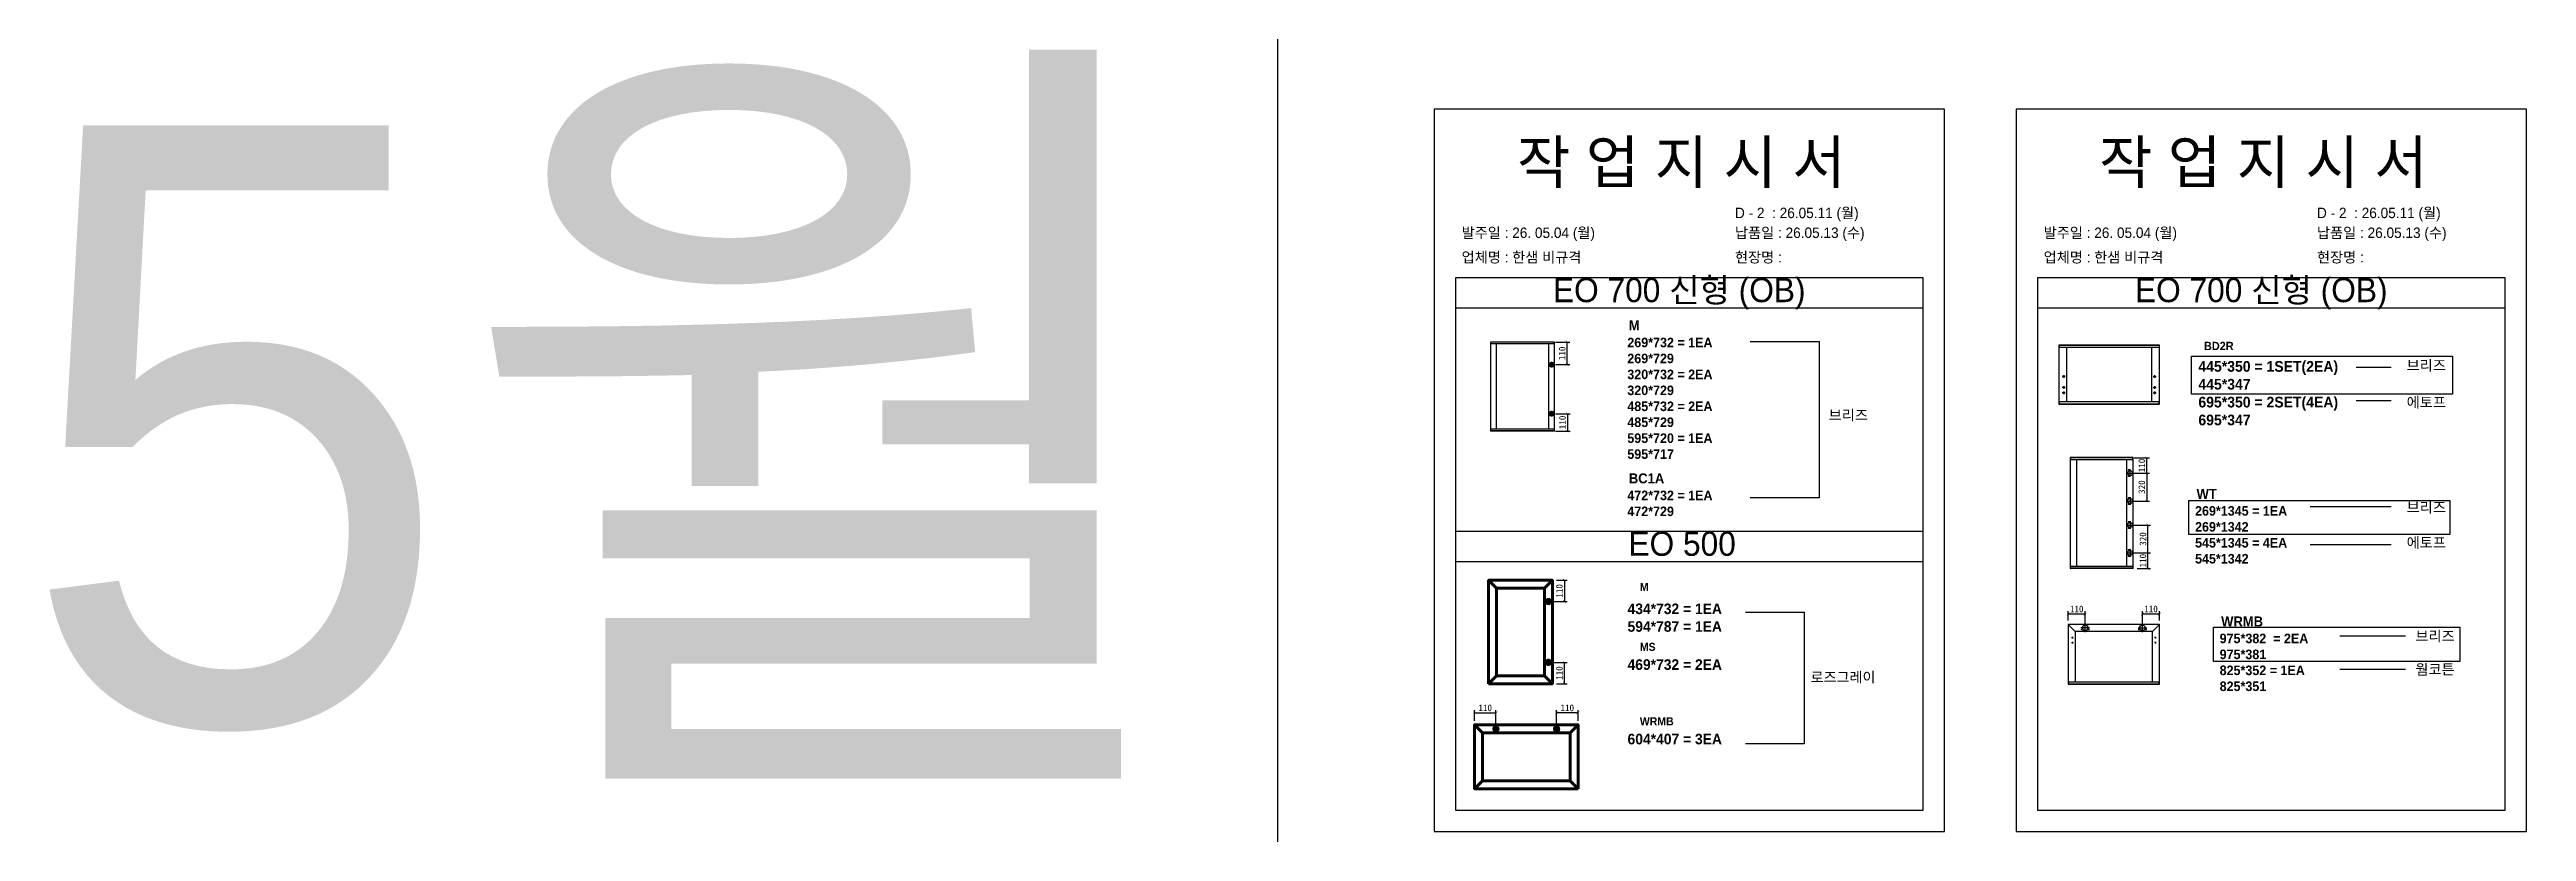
# Model space of a CAD drawing. Header units: millimetres. Extents: x -44117 to 256353, y -2095463 to 65325.
# Drawn here: x 105671 to 115006, y -916888 to -913944 of the extents above; entities that cross this region are included whole.
import ezdxf

# ---------------------------------------------------------------- set-up
doc = ezdxf.new("R2010")
doc.units = ezdxf.units.MM
doc.header["$LTSCALE"] = 10
doc.layers.add('Layer1', color=7, linetype='Continuous', lineweight=70)
doc.styles.add('MtX_Gulim', font='')
doc.styles.get('MtX_Gulim').set_extended_font_data('Gulim', bold=True)
doc.dimstyles.new('ISO-25', dxfattribs={"dimtxt": 2.5, "dimasz": 2.5, "dimexe": 1, "dimexo": 1, "dimtad": 1, "dimtxsty": 'Standard', "dimblk": 'ARCHTICK', "dimcen": 2.5, "dimadec": 0, "dimazin": 0, "dimtfac": 1, "dimtmove": 0, "dimatfit": 3, "dimfxl": 0, "dimarcsym": 0})

msp = doc.modelspace()

# ---------------------------------------------------------------- texts
at = {"linetype": 'Continuous', "style": 'MtX_Gulim'}
for s, height, p in [('M', 37.49849, (111622.93543, -915001.34098)), ('BD2R', 31.421769, (113790.39653, -915075.56201)), ('브리즈', 39.271262, (114554.50665, -915152.81546)), ('브리즈', 39.271262, (112376.23774, -915339.8818)), ('에토프', 39.271262, (114554.50665, -915291.67303)), ('BC1A', 37.498494, (111622.93543, -915577.09189)), ('WT', 37.498494, (113762.71028, -915635.40984)), ('브리즈', 39.271262, (114554.50665, -915687.38839)), ('에토프', 39.271262, (114554.50665, -915820.00916)), ('M', 30.31593, (111664.33735, -915982.0831)), ('WRMB', 37.498494, (113855.34754, -916115.71053)), ('브리즈', 39.271262, (114587.54197, -916172.06244)), ('MS', 30.315933, (111664.33735, -916207.93833)), ('웜코튼', 39.271262, (114587.54197, -916297.37293)), ('WRMB', 30.315933, (111664.33735, -916488.40522))]:
    msp.add_text(s, height=height, dxfattribs=at).set_placement(p)
at = {"attachment_point": 1}
for s, width, gutter_width, heights, insert, char_height in [('{\\fGulim|b0|i0|c129|p50;\\C40;\\c3266552;5월}', 53188.6434497, 201.02623, [-2473.34539], (105552.76641, -914228.90633), 2251.4938053), ('{\\fGulim|b0|i0|c129|p50;작 업 지 시 서}', 3786.0728481, 14.30944, [-178.40505], (111201.56729, -914287.05944), 160.2657825), ('{\\fGulim|b0|i0|c129|p50;작 업 지 시 서}', 3786.0728481, 14.30944, [-178.40505], (113395.11053, -914287.05944), 160.2657825), ('\\pt11;{\\fGulim|b0|i0|c129|p50;발주일 : 26. 05.04 (월)}', 3786.0728481, 14.30944, [39.49878], (110992.7244, -914613.80316), 39.2651167), ('{\\fGulim|b0|i0|c129|p50;납품일 : 26.05.13 (수)}', 3786.0728481, 14.30944, [40.16974], (112022.97922, -914613.80316), 39.2651167), ('\\pt11;{\\fGulim|b0|i0|c129|p50;발주일 : 26. 05.04 (월)}', 3786.0728481, 14.30944, [39.49878], (113186.26764, -914613.80316), 39.2651167), ('{\\fGulim|b0|i0|c129|p50;납품일 : 26.05.13 (수)}', 3786.0728481, 14.30944, [40.16974], (114216.52247, -914613.80316), 39.2651167), ('{\\fGulim|b0|i0|c129|p50;업체명 : 한샘 비규격}', 3786.0728481, 14.30944, [41.34032], (110992.7244, -914706.13477), 39.2651167), ('{\\fGulim|b0|i0|c129|p50;현장명 :}', 3786.0728481, 14.30944, [45.21037], (112022.97922, -914706.13477), 39.2651167), ('{\\fGulim|b0|i0|c129|p50;업체명 : 한샘 비규격}', 3786.0728481, 14.30944, [41.34032], (113186.26764, -914706.13477), 39.2651167), ('{\\fGulim|b0|i0|c129|p50;현장명 :}', 3786.0728481, 14.30944, [45.21037], (114216.52247, -914706.13477), 39.2651167), ('{\\fGulim|b0|i0|c129|p50;EO 700 신형 (OB)}', 2155.3243433, 8.14604, [-114.80382], (111336.95095, -914803.64023), 91.2356303), ('{\\fGulim|b0|i0|c129|p50;EO 700 신형 (OB)}', 2155.3243433, 8.14604, [-114.80382], (113530.49419, -914803.64023), 91.2356303), ('{\\f굴림|b1|i0|c129|p50;269*732 = 1EA\\P\\C1;269*729\\P\\C256;320*732 = 2EA\\P\\C1;320*729\\P\\C256;485*732 = 2EA\\P\\C1;485*729\\P\\C256;595*720 = 1EA\\P\\C1;595*717}', 10891.9816234, 140.08053, [-457.787], (111617.26876, -915028.69257), 36.0207087), ('{\\f굴림|b1|i0|c129|p50;445*350 = 1SET(2EA)\\P\\C1;445*347\\P\\C256;695*350 = 2SET(4EA)\\P\\C1;695*347}', 12198.822037, 156.88766, [-252.46106], (113769.57336, -915116.52049), 40.342541), ('{\\f굴림|b1|i0|c129|p50;472*732 = 1EA\\P\\C1;472*729}', 10891.9816234, 140.08053, [-97.15109], (111617.26876, -915604.44348), 36.0207087), ('{\\f굴림|b1|i0|c129|p50;269*1345 = 1EA\\P\\C1;269*1342\\P\\C256;545*1345 = 4EA\\P\\C1;545*1342}', 10891.9816234, 140.08053, [-217.41071], (113757.04361, -915662.76143), 36.0207087), ('{\\fGulim|b0|i0|c129|p50;EO 500}', 2155.3243433, 8.14604, [-93.54386], (111621.43963, -915758.70939), 91.2356303), ('{\\f굴림|b1|i0|c129|p50;434*732 = 1EA\\P594*787 = 1EA}', 12072.7918459, 155.2668, [-107.78896], (111618.14013, -916029.5637), 39.9257485), ('{\\f굴림|b1|i0|c129|p50;975*382  = 2EA\\P\\C1;975*381\\P\\C256;825*352 = 1EA\\P\\C1;825*351}', 10891.9816234, 140.08053, [-217.36306], (113849.68087, -916143.06212), 36.0207087), ('{\\f굴림|b1|i0|c129|p50;469*732 = 2EA}', 12072.7918459, 155.2668, [-41.14042], (111618.14013, -916239.54344), 39.9257485), ('{\\f굴림|b1|i0|c129|p50;로즈그레이}', 11769.5052121, 151.36626, [-43.29899], (112308.20341, -916287.5181), 38.9227538), ('{\\f굴림|b1|i0|c129|p50;604*407 = 3EA}', 12072.7918459, 155.2668, [-41.14042], (111618.14013, -916520.01034), 39.9257485)]:
    msp.add_mtext_dynamic_manual_height_columns(s, width=width, gutter_width=gutter_width, heights=heights, dxfattribs=dict(at, insert=insert, char_height=char_height))
at = {"color": 1, "char_height": 39.2651167, "attachment_point": 1}
for insert in [(112022.97922, -914539.12787), (114216.52247, -914539.12787)]:
    msp.add_mtext_dynamic_manual_height_columns('{\\fGulim|b0|i0|c129|p50;D - 2  : 26.05.11 (월)}', width=3786.0728481, gutter_width=14.30944, heights=[40.16974], dxfattribs=dict(at, insert=insert))

# ---------------------------------------------------------------- blocks, each defined once
blk = doc.blocks.new('_ArchTick')
at = {"color": 0, "linetype": 'ByBlock', "const_width": 0.15}
blk.add_lwpolyline([(-0.5, -0.5), (0.5, 0.5)], dxfattribs=at)
blk = doc.blocks.new('*D6069')
at = {"color": 0, "lineweight": -2}
for p, q in [((111347.1, -915045), (111400.5, -915045)), ((111390.5, -915130.1), (111390.5, -915045)), ((111347.1, -915130.1), (111400.5, -915130.1))]:
    blk.add_line(p, q, dxfattribs=at)
at = {"layer": 'Defpoints', "color": 0}
for p in [(111332.1, -915045), (111390.5, -915045), (111332.1, -915130.1)]:
    blk.add_point(p, dxfattribs=at)
at = {"color": 0, "lineweight": -2, "xscale": 10, "yscale": 10, "zscale": 10}
for p, rotation in [((111390.5, -915045), 90), ((111390.5, -915130.1), 270)]:
    blk.add_blockref('_ArchTick', p, dxfattribs=dict(at, rotation=rotation))
at = {"color": 0, "insert": (111371.8, -915087.6), "char_height": 25, "attachment_point": 5, "rotation": 90}
blk.add_mtext('110', dxfattribs=at)
blk = doc.blocks.new('*D6070')
at = {"color": 0, "lineweight": -2}
for p, q in [((111347.1, -915314.8), (111401.4, -915314.8)), ((111391.4, -915314.8), (111391.4, -915380.3)), ((111347.1, -915380.3), (111401.4, -915380.3))]:
    blk.add_line(p, q, dxfattribs=at)
at = {"layer": 'Defpoints', "color": 0}
for p in [(111332.1, -915314.8), (111332.1, -915380.3), (111391.4, -915380.3)]:
    blk.add_point(p, dxfattribs=at)
at = {"color": 0, "lineweight": -2, "xscale": 10, "yscale": 10, "zscale": 10}
for p, rotation in [((111391.4, -915314.8), 90), ((111391.4, -915380.3), 270)]:
    blk.add_blockref('_ArchTick', p, dxfattribs=dict(at, rotation=rotation))
at = {"color": 0, "insert": (111372.7, -915347.6), "char_height": 25, "attachment_point": 5, "rotation": 90}
blk.add_mtext('110', dxfattribs=at)
blk = doc.blocks.new('*D6071')
at = {"color": 0, "lineweight": -2}
for p, q in [((113526.9, -915480.8), (113584.9, -915480.8)), ((113574.9, -915538.6), (113574.9, -915480.8)), ((113526.9, -915538.6), (113584.9, -915538.6))]:
    blk.add_line(p, q, dxfattribs=at)
at = {"layer": 'Defpoints', "color": 0}
for p in [(113511.9, -915480.8), (113574.9, -915480.8), (113511.9, -915538.6)]:
    blk.add_point(p, dxfattribs=at)
at = {"color": 0, "lineweight": -2, "xscale": 10, "yscale": 10, "zscale": 10}
for p, rotation in [((113574.9, -915480.8), 90), ((113574.9, -915538.6), 270)]:
    blk.add_blockref('_ArchTick', p, dxfattribs=dict(at, rotation=rotation))
at = {"color": 0, "insert": (113556.1, -915509.7), "char_height": 25, "attachment_point": 5, "rotation": 90}
blk.add_mtext('110', dxfattribs=at)
blk = doc.blocks.new('*D6072')
at = {"color": 0, "lineweight": -2}
for p, q in [((113526.9, -915839.2), (113589.4, -915839.2)), ((113579.4, -915897.7), (113579.4, -915839.2)), ((113538.6, -915897.7), (113589.4, -915897.7))]:
    blk.add_line(p, q, dxfattribs=at)
at = {"layer": 'Defpoints', "color": 0}
for p in [(113511.9, -915839.2), (113579.4, -915839.2), (113523.6, -915897.7)]:
    blk.add_point(p, dxfattribs=at)
at = {"color": 0, "lineweight": -2, "xscale": 10, "yscale": 10, "zscale": 10}
for p, rotation in [((113579.4, -915839.2), 90), ((113579.4, -915897.7), 270)]:
    blk.add_blockref('_ArchTick', p, dxfattribs=dict(at, rotation=rotation))
at = {"color": 0, "insert": (113560.7, -915868.4), "char_height": 25, "attachment_point": 5, "rotation": 90}
blk.add_mtext('110', dxfattribs=at)
blk = doc.blocks.new('*D6073')
at = {"color": 0, "lineweight": -2}
for p, q in [((113526.9, -915734), (113589.4, -915734)), ((113579.4, -915839.2), (113579.4, -915734)), ((113526.9, -915839.2), (113589.4, -915839.2))]:
    blk.add_line(p, q, dxfattribs=at)
at = {"layer": 'Defpoints', "color": 0}
for p in [(113511.9, -915734), (113579.4, -915734), (113511.9, -915839.2)]:
    blk.add_point(p, dxfattribs=at)
at = {"color": 0, "lineweight": -2, "xscale": 10, "yscale": 10, "zscale": 10}
for p, rotation in [((113579.4, -915734), 90), ((113579.4, -915839.2), 270)]:
    blk.add_blockref('_ArchTick', p, dxfattribs=dict(at, rotation=rotation))
at = {"color": 0, "insert": (113560.7, -915786.6), "char_height": 25, "attachment_point": 5, "rotation": 90}
blk.add_mtext('320', dxfattribs=at)
blk = doc.blocks.new('*D6074')
at = {"color": 0, "lineweight": -2}
for p, q in [((113526.9, -915538.6), (113584.9, -915538.6)), ((113574.9, -915538.6), (113574.9, -915643.8)), ((113526.9, -915643.8), (113584.9, -915643.8))]:
    blk.add_line(p, q, dxfattribs=at)
at = {"layer": 'Defpoints', "color": 0}
for p in [(113511.9, -915538.6), (113511.9, -915643.8), (113574.9, -915643.8)]:
    blk.add_point(p, dxfattribs=at)
at = {"color": 0, "lineweight": -2, "xscale": 10, "yscale": 10, "zscale": 10}
for p, rotation in [((113574.9, -915538.6), 90), ((113574.9, -915643.8), 270)]:
    blk.add_blockref('_ArchTick', p, dxfattribs=dict(at, rotation=rotation))
at = {"color": 0, "insert": (113556.1, -915591.2), "char_height": 25, "attachment_point": 5, "rotation": 90}
blk.add_mtext('320', dxfattribs=at)
blk = doc.blocks.new('*D6075')
at = {"color": 0, "lineweight": -2}
for p, q in [((113278.6, -916093.5), (113278.6, -916059)), ((113278.6, -916069), (113343.2, -916069)), ((113343.2, -916106.3), (113343.2, -916059))]:
    blk.add_line(p, q, dxfattribs=at)
at = {"layer": 'Defpoints', "color": 0}
for p in [(113343.2, -916069), (113278.6, -916108.5), (113343.2, -916121.3)]:
    blk.add_point(p, dxfattribs=at)
at = {"color": 0, "lineweight": -2, "xscale": 10, "yscale": 10, "zscale": 10, "rotation": 180}
blk.add_blockref('_ArchTick', (113278.6, -916069), dxfattribs=at)
at = {"color": 0, "lineweight": -2, "xscale": 10, "yscale": 10, "zscale": 10}
blk.add_blockref('_ArchTick', (113343.2, -916069), dxfattribs=at)
at = {"color": 0, "insert": (113310.9, -916050.2), "char_height": 25, "attachment_point": 5}
blk.add_mtext('110', dxfattribs=at)
blk = doc.blocks.new('*D6076')
at = {"color": 0, "lineweight": -2}
for p, q in [((113558.7, -916106.3), (113558.7, -916059)), ((113558.7, -916069), (113623.2, -916069)), ((113623.2, -916093.5), (113623.2, -916059))]:
    blk.add_line(p, q, dxfattribs=at)
at = {"layer": 'Defpoints', "color": 0}
for p in [(113623.2, -916069), (113558.7, -916121.3), (113623.2, -916108.5)]:
    blk.add_point(p, dxfattribs=at)
at = {"color": 0, "lineweight": -2, "xscale": 10, "yscale": 10, "zscale": 10, "rotation": 180}
blk.add_blockref('_ArchTick', (113558.7, -916069), dxfattribs=at)
at = {"color": 0, "lineweight": -2, "xscale": 10, "yscale": 10, "zscale": 10}
blk.add_blockref('_ArchTick', (113623.2, -916069), dxfattribs=at)
at = {"color": 0, "insert": (113591, -916050.2), "char_height": 25, "attachment_point": 5}
blk.add_mtext('110', dxfattribs=at)
blk = doc.blocks.new('*D6077')
at = {"color": 0, "lineweight": -2}
for p, q in [((111350.1, -915941.7), (111390, -915941.7)), ((111380, -915941.7), (111380, -916022.3)), ((111334.7, -916022.3), (111390, -916022.3))]:
    blk.add_line(p, q, dxfattribs=at)
at = {"layer": 'Defpoints', "color": 0}
for p in [(111335.1, -915941.7), (111319.7, -916022.3), (111380, -916022.3)]:
    blk.add_point(p, dxfattribs=at)
at = {"color": 0, "lineweight": -2, "xscale": 10, "yscale": 10, "zscale": 10}
for p, rotation in [((111380, -915941.7), 90), ((111380, -916022.3), 270)]:
    blk.add_blockref('_ArchTick', p, dxfattribs=dict(at, rotation=rotation))
at = {"color": 0, "insert": (111361.3, -915982), "char_height": 25, "attachment_point": 5, "rotation": 90}
blk.add_mtext('110', dxfattribs=at)
blk = doc.blocks.new('*D6078')
at = {"color": 0, "lineweight": -2}
for p, q in [((111334.7, -916251.1), (111390, -916251.1)), ((111380, -916331.7), (111380, -916251.1)), ((111350.1, -916331.7), (111390, -916331.7))]:
    blk.add_line(p, q, dxfattribs=at)
at = {"layer": 'Defpoints', "color": 0}
for p in [(111319.7, -916251.1), (111380, -916251.1), (111335.1, -916331.7)]:
    blk.add_point(p, dxfattribs=at)
at = {"color": 0, "lineweight": -2, "xscale": 10, "yscale": 10, "zscale": 10}
for p, rotation in [((111380, -916251.1), 90), ((111380, -916331.7), 270)]:
    blk.add_blockref('_ArchTick', p, dxfattribs=dict(at, rotation=rotation))
at = {"color": 0, "insert": (111361.3, -916291.4), "char_height": 25, "attachment_point": 5, "rotation": 90}
blk.add_mtext('110', dxfattribs=at)
blk = doc.blocks.new('*D6079')
at = {"color": 0, "lineweight": -2}
for p, q in [((111041.3, -916471.3), (111041.3, -916431.3)), ((111041.3, -916441.3), (111122, -916441.3)), ((111122, -916486.7), (111122, -916431.3))]:
    blk.add_line(p, q, dxfattribs=at)
at = {"layer": 'Defpoints', "color": 0}
for p in [(111122, -916441.3), (111041.3, -916486.3), (111122, -916501.7)]:
    blk.add_point(p, dxfattribs=at)
at = {"color": 0, "lineweight": -2, "xscale": 10, "yscale": 10, "zscale": 10, "rotation": 180}
blk.add_blockref('_ArchTick', (111041.3, -916441.3), dxfattribs=at)
at = {"color": 0, "lineweight": -2, "xscale": 10, "yscale": 10, "zscale": 10}
blk.add_blockref('_ArchTick', (111122, -916441.3), dxfattribs=at)
at = {"color": 0, "insert": (111081.7, -916422.6), "char_height": 25, "attachment_point": 5}
blk.add_mtext('110', dxfattribs=at)
blk = doc.blocks.new('*D6080')
at = {"color": 0, "lineweight": -2}
for p, q in [((111350.7, -916486.7), (111350.7, -916431.3)), ((111431.4, -916441.3), (111350.7, -916441.3)), ((111431.4, -916471.3), (111431.4, -916431.3))]:
    blk.add_line(p, q, dxfattribs=at)
at = {"layer": 'Defpoints', "color": 0}
for p in [(111350.7, -916441.3), (111350.7, -916501.7), (111431.4, -916486.3)]:
    blk.add_point(p, dxfattribs=at)
at = {"color": 0, "lineweight": -2, "xscale": 10, "yscale": 10, "zscale": 10, "rotation": 180}
blk.add_blockref('_ArchTick', (111350.7, -916441.3), dxfattribs=at)
at = {"color": 0, "lineweight": -2, "xscale": 10, "yscale": 10, "zscale": 10}
blk.add_blockref('_ArchTick', (111431.4, -916441.3), dxfattribs=at)
at = {"color": 0, "insert": (111391, -916422.6), "char_height": 25, "attachment_point": 5}
blk.add_mtext('110', dxfattribs=at)

# ---------------------------------------------------------------- dimensions: what is measured, and where the dimension line sits
for base, p1, p2, angle, text, picture, middle in [((111390.50143, -915044.99013), (111332.11207, -915130.14581), (111332.11207, -915044.99013), 90, '110', '*D6069', (111371.75143, -915087.56797)), ((111391.43532, -915380.33679), (111332.11207, -915314.82616), (111332.11207, -915380.33679), 90, '110', '*D6070', (111372.68532, -915347.58147)), ((113574.86466, -915643.78367), (113511.93953, -915538.60113), (113511.93953, -915643.78367), 90, '320', '*D6074', (113556.11466, -915591.1924)), ((113579.43613, -915733.99366), (113511.93953, -915839.17619), (113511.93953, -915733.99366), 90, '320', '*D6073', (113560.68613, -915786.58493)), ((113579.43613, -915839.17619), (113523.57807, -915897.68089), (113511.93953, -915839.17619), 90, '110', '*D6072', (113560.68613, -915868.42854)), ((111380.01934, -916022.33106), (111335.07401, -915941.68405), (111319.69502, -916022.33106), 90, '110', '*D6077', (111361.26934, -915982.00755)), ((111380.01934, -916251.0598), (111335.07401, -916331.70681), (111319.69502, -916251.0598), 270, '110', '*D6078', (111361.26934, -916291.38331)), ((111121.98463, -916441.34534), (111041.33762, -916486.29067), (111121.98463, -916501.66966), 180, '110', '*D6079', (111081.66113, -916422.59534))]:
    dim = msp.add_linear_dim(base=base, p1=p1, p2=p2, angle=angle, text=text, dimstyle='ISO-25', override={"dimscale": 10, "dimasz": 1, "dimexo": 1.5, "dimtxsty": 'Standard'})
    dim.commit()
    dim.dimension.update_dxf_attribs({"geometry": picture, "text_midpoint": middle})
dim = msp.add_linear_dim(base=(113574.86466, -915480.76404), p1=(113511.93953, -915538.60112), p2=(113511.93953, -915480.76404), angle=90, text='110', dimstyle='ISO-25', override={"dimscale": 10, "dimasz": 1, "dimexo": 1.5, "dimtxsty": 'Standard'})
dim.commit()
dim.dimension.update_dxf_attribs({"geometry": '*D6071', "text_midpoint": (113574.86466, -915509.68258), "dimtype": 160})
for base, p1, p2, picture, middle in [((113343.1658, -916068.96241), (113278.64575, -916108.54281), (113343.1658, -916121.26924), '*D6075', (113310.90577, -916050.21241)), ((113623.23562, -916068.96241), (113558.71558, -916121.26924), (113623.23562, -916108.54281), '*D6076', (113590.9756, -916050.21241)), ((111350.71337, -916441.34534), (111431.36038, -916486.29067), (111350.71337, -916501.66966), '*D6080', (111391.03688, -916422.59534))]:
    dim = msp.add_linear_dim(base=base, p1=p1, p2=p2, text='110', dimstyle='ISO-25', override={"dimscale": 10, "dimasz": 1, "dimexo": 1.5, "dimtxsty": 'Standard'})
    dim.commit()
    dim.dimension.update_dxf_attribs({"geometry": picture, "text_midpoint": middle})

# ---------------------------------------------------------------- linework, layer by layer
for p, q in [((112732.3269, -914803.35247), (110969.40329, -914803.35247)), ((114925.87014, -914803.35247), (113162.94654, -914803.35247)), ((112732.3269, -914917.82803), (110969.40329, -914917.82803)), ((114925.87014, -914917.82803), (113162.94654, -914917.82803)), ((111101.09382, -915045.23104), (111101.09382, -915380.09587)), ((111342.53156, -915045.66467), (111101.09382, -915045.66467)), ((111342.29065, -915044.99013), (111101.33473, -915044.99013)), ((111341.32701, -915052.21742), (111341.32701, -915044.99013)), ((111342.53156, -915380.09587), (111342.53156, -915045.23104)), ((111342.53156, -915052.21742), (111101.09382, -915052.21742)), ((111122.53481, -915051.7356), (111122.53481, -915373.10949)), ((111320.84966, -915373.10949), (111320.84966, -915052.21742)), ((113243.82663, -915056.88728), (113243.82663, -915279.15811)), ((113622.76972, -915057.46048), (113243.82663, -915057.46048)), ((113622.76972, -915066.12203), (113243.82663, -915066.12203)), ((113622.45128, -915056.56884), (113244.14507, -915056.56884)), ((113245.41883, -915056.56884), (113245.41883, -915066.12203)), ((113272.48619, -915066.12203), (113272.48619, -915269.92336)), ((113594.11016, -915269.92336), (113594.11016, -915066.12203)), ((113621.17752, -915056.56884), (113621.17752, -915066.12203)), ((113622.76972, -915279.15811), (113622.76972, -915056.88728)), ((113267.23194, -915175.02837), (113256.72343, -915175.02837)), ((113267.23194, -915215.78863), (113256.72343, -915215.78863)), ((113261.97768, -915169.77411), (113261.97768, -915180.28262)), ((113261.97768, -915210.53438), (113261.97768, -915221.04288)), ((113261.97768, -915230.91451), (113261.97768, -915241.42302)), ((113599.36441, -915175.02837), (113609.87292, -915175.02837)), ((113599.36441, -915215.78863), (113609.87292, -915215.78863)), ((113604.61867, -915169.77411), (113604.61867, -915180.28262)), ((113604.61867, -915210.53438), (113604.61867, -915221.04288)), ((113604.61867, -915230.91451), (113604.61867, -915241.42302)), ((114495.73941, -915141.18795), (114363.65538, -915141.18795)), ((113622.76972, -915269.92336), (113243.82663, -915269.92336)), ((113622.76972, -915278.58492), (113243.82663, -915278.58492)), ((113244.14507, -915279.47655), (113622.45128, -915279.47655)), ((113245.41883, -915269.92336), (113245.41883, -915279.47655)), ((113267.23194, -915236.16877), (113256.72343, -915236.16877)), ((113599.36441, -915236.16877), (113609.87292, -915236.16877)), ((113621.17752, -915279.47655), (113621.17752, -915269.92336)), ((114495.73941, -915266.49844), (114363.65538, -915266.49844)), ((111342.53156, -915373.10949), (111101.09382, -915373.10949)), ((111342.53156, -915379.66224), (111101.09382, -915379.66224)), ((111342.29065, -915380.33679), (111101.33473, -915380.33679)), ((111102.29837, -915380.33679), (111102.29837, -915373.10949)), ((111341.32701, -915373.10949), (111341.32701, -915380.33679)), ((113286.6625, -915480.28473), (113286.6625, -915897.49259)), ((113523.65606, -915480.76404), (113286.6625, -915480.76404)), ((113523.65606, -915488.00699), (113286.6625, -915488.00699)), ((113523.38978, -915480.01844), (113286.92878, -915480.01844)), ((113287.99392, -915480.01844), (113287.99392, -915488.00699)), ((113310.36185, -915487.47442), (113310.36185, -915889.77034)), ((113499.69042, -915889.77034), (113499.69042, -915488.00699)), ((113522.32464, -915488.00699), (113522.32464, -915480.01844)), ((113523.65606, -915897.49259), (113523.65606, -915480.28473)), ((113497.41494, -915538.60112), (113526.46412, -915538.60112)), ((113509.27668, -915526.6183), (113505.01612, -915526.6183)), ((113509.27668, -915550.58394), (113505.01612, -915550.58394)), ((113507.1464, -915524.48802), (113507.1464, -915528.74858)), ((113507.1464, -915548.45366), (113507.1464, -915552.71422)), ((113511.93953, -915553.12571), (113511.93953, -915524.07654)), ((113497.41494, -915643.78367), (113526.46412, -915643.78367)), ((113509.27668, -915631.80084), (113505.01612, -915631.80084)), ((113509.27668, -915655.76648), (113505.01612, -915655.76648)), ((113507.1464, -915629.67056), (113507.1464, -915633.93112)), ((113507.1464, -915653.6362), (113507.1464, -915657.89676)), ((113511.93953, -915629.25907), (113511.93953, -915658.30825)), ((114495.73941, -915666.13731), (114190.93011, -915666.13731)), ((112732.3269, -915758.42163), (110969.40329, -915758.42163)), ((113497.41494, -915733.99366), (113526.46412, -915733.99366)), ((113509.27668, -915722.01083), (113505.01612, -915722.01083)), ((113509.27668, -915745.97648), (113505.01612, -915745.97648)), ((113507.1464, -915719.88055), (113507.1464, -915724.14111)), ((113507.1464, -915743.8462), (113507.1464, -915748.10675)), ((113511.93953, -915719.46907), (113511.93953, -915748.51825)), ((112732.3269, -915872.89719), (110969.40329, -915872.89719)), ((113497.41494, -915839.17619), (113526.46412, -915839.17619)), ((113509.27668, -915827.19336), (113505.01612, -915827.19336)), ((113509.27668, -915851.159), (113505.01612, -915851.159)), ((113507.1464, -915825.06308), (113507.1464, -915829.32364)), ((113507.1464, -915849.02872), (113507.1464, -915853.28928)), ((113511.93953, -915824.6516), (113511.93953, -915853.70078)), ((114495.73941, -915808.38166), (114190.93011, -915808.38166)), ((113523.65606, -915889.77034), (113286.6625, -915889.77034)), ((113523.65606, -915897.01328), (113286.6625, -915897.01328)), ((113523.38978, -915897.75888), (113286.92878, -915897.75888)), ((113287.99392, -915897.75888), (113287.99392, -915889.77034)), ((113522.32464, -915889.77034), (113522.32464, -915897.75888)), ((113278.34978, -916108.54281), (113278.34978, -916332.88314)), ((113304.69053, -916134.88356), (113278.43647, -916108.33353)), ((113623.23562, -916108.24685), (113278.64575, -916108.24685)), ((113291.66814, -916157.96872), (113297.58741, -916157.96872)), ((113294.62778, -916155.00908), (113294.62778, -916160.92835)), ((113304.69053, -916134.88356), (113304.69053, -916324.89212)), ((113597.19083, -916134.88356), (113304.69053, -916134.88356)), ((113359.30921, -916121.26924), (113327.02238, -916121.26924)), ((113332.21514, -916127.18851), (113327.47973, -916127.18851)), ((113329.84744, -916124.8208), (113329.84744, -916129.55622)), ((113343.16579, -916137.41266), (113343.16579, -916105.12583)), ((113358.85186, -916127.18851), (113354.11644, -916127.18851)), ((113356.48415, -916124.8208), (113356.48415, -916129.55622)), ((113542.57216, -916121.26924), (113574.85899, -916121.26924)), ((113547.76493, -916127.18851), (113543.02952, -916127.18851)), ((113545.39722, -916124.8208), (113545.39722, -916129.55622)), ((113558.71558, -916137.41266), (113558.71558, -916105.12583)), ((113574.40165, -916127.18851), (113569.66623, -916127.18851)), ((113572.03394, -916124.8208), (113572.03394, -916129.55622)), ((113597.19083, -916134.88356), (113623.44489, -916108.33353)), ((113597.19083, -916324.3002), (113597.19083, -916134.88356)), ((113610.21323, -916157.96872), (113604.29396, -916157.96872)), ((113607.25359, -916155.00908), (113607.25359, -916160.92835)), ((113623.53158, -916332.88314), (113623.53158, -916108.54281)), ((114302.27221, -916151.86365), (114549.50642, -916151.86365)), ((113291.66814, -916176.91038), (113297.58741, -916176.91038)), ((113294.62778, -916173.95074), (113294.62778, -916179.87001)), ((113610.21323, -916176.91038), (113604.29396, -916176.91038)), ((113607.25359, -916173.95074), (113607.25359, -916179.87001)), ((113278.34978, -916324.3002), (113623.53158, -916324.3002)), ((113278.34978, -916332.3504), (113623.23562, -916332.3504)), ((113278.64575, -916333.1791), (113623.23562, -916333.1791)), ((113279.8296, -916324.3002), (113279.8296, -916333.1791)), ((113622.05176, -916333.1791), (113622.05176, -916324.3002)), ((114302.27221, -916277.17415), (114549.50642, -916277.17415))]:
    msp.add_line(p, q)
at = {"color": 1}
for p in [(110300.49669, 21924.9366), (110300.49669, 14161.07811), (110300.49669, 18584.38997), (110300.49669, 10820.53148), (110300.49669, 18627.87121), (110300.49669, 10864.01272), (110300.49669, 15287.32457), (110300.49669, 7523.46608), (110300.49669, 3746.75115), (110300.49669, 21924.9366), (110300.49669, 14161.07811), (110300.49669, 18584.38997), (110300.49669, 10820.53148), (110300.49669, 18627.87121), (110300.49669, 10864.01272), (110300.49669, 15287.32457), (110300.49669, 7523.46608), (110300.49669, 3746.75115), (110300.49669, 21924.9366), (110300.49669, 14161.07811), (110300.49669, 18584.38997), (110300.49669, 10820.53148), (110300.49669, 18627.87121), (110300.49669, 10864.01272), (110300.49669, 15287.32457), (110300.49669, 7523.46608), (110300.49669, 3746.75115), (110300.49669, 21924.9366), (110300.49669, 14161.07811), (110300.49669, 18584.38997), (110300.49669, 10820.53148), (110300.49669, 18627.87121), (110300.49669, 10864.01272), (110300.49669, 15287.32457), (110300.49669, 7523.46608), (110300.49669, 3746.75115), (110300.49669, 21924.9366), (110300.49669, 14161.07811), (110300.49669, 18584.38997), (110300.49669, 10820.53148), (110300.49669, 18627.87121), (110300.49669, 10864.01272), (110300.49669, 15287.32457), (110300.49669, 7523.46608), (110300.49669, 3746.75115), (110300.49669, 21924.9366), (110300.49669, 14161.07811), (110300.49669, 18584.38997), (110300.49669, 10820.53148), (110300.49669, 18627.87121), (110300.49669, 10864.01272), (110300.49669, 15287.32457), (110300.49669, 7523.46608), (110300.49669, 3746.75115), (110300.49669, 21924.9366), (110300.49669, 14161.07811), (110300.49669, 18584.38997), (110300.49669, 10820.53148), (110300.49669, 18627.87121), (110300.49669, 10864.01272), (110300.49669, 15287.32457), (110300.49669, 7523.46608), (110300.49669, 3746.75115), (110300.49669, 21924.9366), (110300.49669, 14161.07811), (110300.49669, 18584.38997), (110300.49669, 10820.53148), (110300.49669, 18627.87121), (110300.49669, 10864.01272), (110300.49669, 15287.32457), (110300.49669, 7523.46608), (110300.49669, 3746.75115), (110300.49669, 21924.9366), (110300.49669, 14161.07811), (110300.49669, 18584.38997), (110300.49669, 10820.53148), (110300.49669, 18627.87121), (110300.49669, 10864.01272), (110300.49669, 15287.32457), (110300.49669, 7523.46608), (110300.49669, 3746.75115), (110300.49669, 21924.9366), (110300.49669, 14161.07811), (110300.49669, 18584.38997), (110300.49669, 10820.53148), (110300.49669, 18627.87121), (110300.49669, 10864.01272), (110300.49669, 15287.32457), (110300.49669, 7523.46608), (110300.49669, 3746.75115), (110300.49669, 12702.87182), (110300.49669, 4939.01333), (110300.49669, 9362.32519), (110300.49669, 1598.4667), (110300.49669, 9405.80642), (110300.49669, 1641.94794), (110300.49669, 6065.25979), (110300.49669, -1698.5987), (110300.49669, -5475.31363), (110300.49669, 12702.87182), (110300.49669, 4939.01333), (110300.49669, 9362.32519), (110300.49669, 1598.4667), (110300.49669, 9405.80642), (110300.49669, 1641.94794), (110300.49669, 6065.25979), (110300.49669, -1698.5987), (110300.49669, -5475.31363), (110300.49669, 12702.87182), (110300.49669, 4939.01333), (110300.49669, 9362.32519), (110300.49669, 1598.4667), (110300.49669, 9405.80642), (110300.49669, 1641.94794), (110300.49669, 6065.25979), (110300.49669, -1698.5987), (110300.49669, -5475.31363), (110300.49669, 12702.87182), (110300.49669, 4939.01333), (110300.49669, 9362.32519), (110300.49669, 1598.4667), (110300.49669, 9405.80642), (110300.49669, 1641.94794), (110300.49669, 6065.25979), (110300.49669, -1698.5987), (110300.49669, -5475.31363), (110300.49669, 12702.87182), (110300.49669, 4939.01333), (110300.49669, 9362.32519), (110300.49669, 1598.4667), (110300.49669, 9405.80642), (110300.49669, 1641.94794), (110300.49669, 6065.25979), (110300.49669, -1698.5987), (110300.49669, -5475.31363)]:
    msp.add_xline(p, (0, 1), dxfattribs=at)
for points in [[(110889.2704, -916887.75811), (112812.45979, -916887.75811), (112812.45979, -914167.81882), (110889.2704, -914167.81882)], [(113082.81364, -916887.75811), (115006.00303, -916887.75811), (115006.00303, -914167.81882), (113082.81364, -914167.81882)], [(113743.34727, -915097.95371), (114727.62733, -915097.95371), (114727.62733, -915241.89144), (113743.34727, -915241.89144)], [(113733.35121, -915642.00653), (114717.08649, -915642.00653), (114717.08649, -915769.63739), (113733.35121, -915769.63739)], [(113826.95816, -916118.61509), (114754.35106, -916118.61509), (114754.35106, -916248.26488), (113826.95816, -916248.26488)]]:
    msp.add_lwpolyline(points, close=True)
for points in [[(110969.40329, -914803.35247), (110969.40329, -916807.62521), (112732.3269, -916807.62521), (112732.3269, -914803.35247)], [(113162.94654, -914803.35247), (113162.94654, -916807.62521), (114925.87014, -916807.62521), (114925.87014, -914803.35247)], [(112080.13031, -915042.56055), (112340.23425, -915042.56055), (112340.23425, -915631.77387), (112080.13031, -915631.77387)], [(112062.61334, -916062.31706), (112283.54717, -916062.31706), (112283.54717, -916558.42596), (112062.61334, -916558.42596)]]:
    msp.add_lwpolyline(points)
for centre, radius in [((113261.97768, -915175.02837), 3.1844), ((113261.97768, -915215.78863), 3.1844), ((113261.97768, -915236.16877), 3.1844), ((113604.61867, -915175.02837), 3.1844), ((113604.61867, -915215.78863), 3.1844), ((113604.61867, -915236.16877), 3.1844), ((113511.93953, -915538.60112), 9.31997), ((113507.1464, -915526.6183), 0.85211), ((113507.1464, -915550.58394), 0.85211), ((113511.93953, -915643.78367), 9.31997), ((113507.1464, -915631.80084), 0.85211), ((113507.1464, -915655.76648), 0.85211), ((113511.93953, -915733.99366), 9.31997), ((113507.1464, -915722.01083), 0.85211), ((113507.1464, -915745.97648), 0.85211), ((113511.93953, -915839.17619), 9.31997), ((113507.1464, -915827.19336), 0.85211), ((113507.1464, -915851.159), 0.85211), ((113294.62778, -916157.96872), 0.88789), ((113329.84744, -916127.18851), 0.94708), ((113343.16579, -916121.26924), 10.35872), ((113356.48415, -916127.18851), 0.94708), ((113545.39722, -916127.18851), 0.94708), ((113558.71558, -916121.26924), 10.35872), ((113572.03394, -916127.18851), 0.94708), ((113607.25359, -916157.96872), 0.88789), ((113294.62778, -916176.91038), 0.88789), ((113607.25359, -916176.91038), 0.88789)]:
    msp.add_circle(centre, radius)
for centre, radius, start, end in [((111342.29065, -915045.23104), 0.24091, 0, 90), ((113244.14507, -915056.88728), 0.31844, 90, 180), ((113622.45128, -915056.88728), 0.31844, 0, 90), ((113244.14507, -915279.15811), 0.31844, 180, 270), ((113622.45128, -915279.15811), 0.31844, 270, 0), ((111101.33473, -915380.09588), 0.24091, 180, 270), ((111342.29065, -915380.09588), 0.24091, 270, 0), ((113286.92878, -915480.28473), 0.26628, 90, 180), ((113523.38978, -915480.28473), 0.26628, 0, 90), ((113286.92878, -915897.4926), 0.26628, 180, 270), ((113523.38978, -915897.4926), 0.26628, 270, 0), ((113278.64575, -916108.54281), 0.29596, 90, 180), ((113623.23562, -916108.54281), 0.29596, 0, 90), ((113278.64575, -916332.88314), 0.29596, 180, 270), ((113623.23562, -916332.88314), 0.29596, 270, 0)]:
    msp.add_arc(centre, radius, start, end)
at = {"layer": 'Layer1'}
for p, q in [((111332.11207, -915121.2668), (111332.11207, -915139.02482)), ((111332.11207, -915323.70517), (111332.11207, -915305.94715)), ((111124.28297, -915971.79706), (111094.16997, -915941.68405)), ((111304.96101, -915971.79706), (111335.07401, -915941.68405)), ((111319.69502, -916009.81425), (111319.69502, -916034.84787)), ((111319.69502, -916263.57661), (111319.69502, -916238.54299)), ((111094.16997, -916331.70681), (111124.28297, -916301.5938)), ((111335.07401, -916331.70681), (111304.96101, -916301.5938)), ((111304.96101, -916301.5938), (111335.07401, -916331.70681)), ((111071.45063, -916516.40367), (111041.33762, -916486.29067)), ((111109.46782, -916501.66966), (111134.50144, -916501.66966)), ((111363.23018, -916501.66966), (111338.19657, -916501.66966)), ((111431.36038, -916486.29067), (111401.24738, -916516.40367)), ((111401.24738, -916516.40367), (111431.36038, -916486.29067)), ((111071.45063, -916697.08171), (111041.33762, -916727.19471)), ((111431.36038, -916727.19471), (111401.24738, -916697.08171))]:
    msp.add_line(p, q, dxfattribs=at)
for points in [[(111340.99108, -915130.14581), (111323.23306, -915130.14581)], [(111340.99108, -915314.82616), (111323.23306, -915314.82616)], [(111094.16997, -916331.70681), (111335.07401, -916331.70681), (111335.07401, -915941.68405), (111094.16997, -915941.68405)], [(111124.28297, -916301.5938), (111304.96101, -916301.5938), (111304.96101, -915971.79706), (111124.28297, -915971.79706)], [(111332.21183, -916022.33106), (111307.17821, -916022.33106)], [(111332.21183, -916251.0598), (111307.17821, -916251.0598)], [(111431.36038, -916727.19471), (111431.36038, -916486.29067), (111041.33762, -916486.29067), (111041.33762, -916727.19471)], [(111401.24738, -916697.08171), (111401.24738, -916516.40367), (111071.45063, -916516.40367), (111071.45063, -916697.08171)], [(111121.98463, -916489.15285), (111121.98463, -916514.18647)], [(111350.71337, -916489.15285), (111350.71337, -916514.18647)]]:
    msp.add_lwpolyline(points, close=True, dxfattribs=at)
for centre, radius in [((111332.11207, -915130.14581), 5.91934), ((111332.11207, -915314.82616), 5.91934), ((111319.69502, -916022.33106), 8.34454), ((111319.69502, -916251.0598), 8.34454), ((111121.98463, -916501.66966), 8.34454), ((111350.71337, -916501.66966), 8.34454)]:
    msp.add_circle(centre, radius, dxfattribs=at)

msp.set_redraw_order([(e.dxf.handle, doc.entitydb.next_handle()) for e in msp.query("TEXT MTEXT ATTDEF DIMENSION ARC_DIMENSION")])  # texts and dimensions are drawn at this point

doc.saveas('drawing.dxf')
